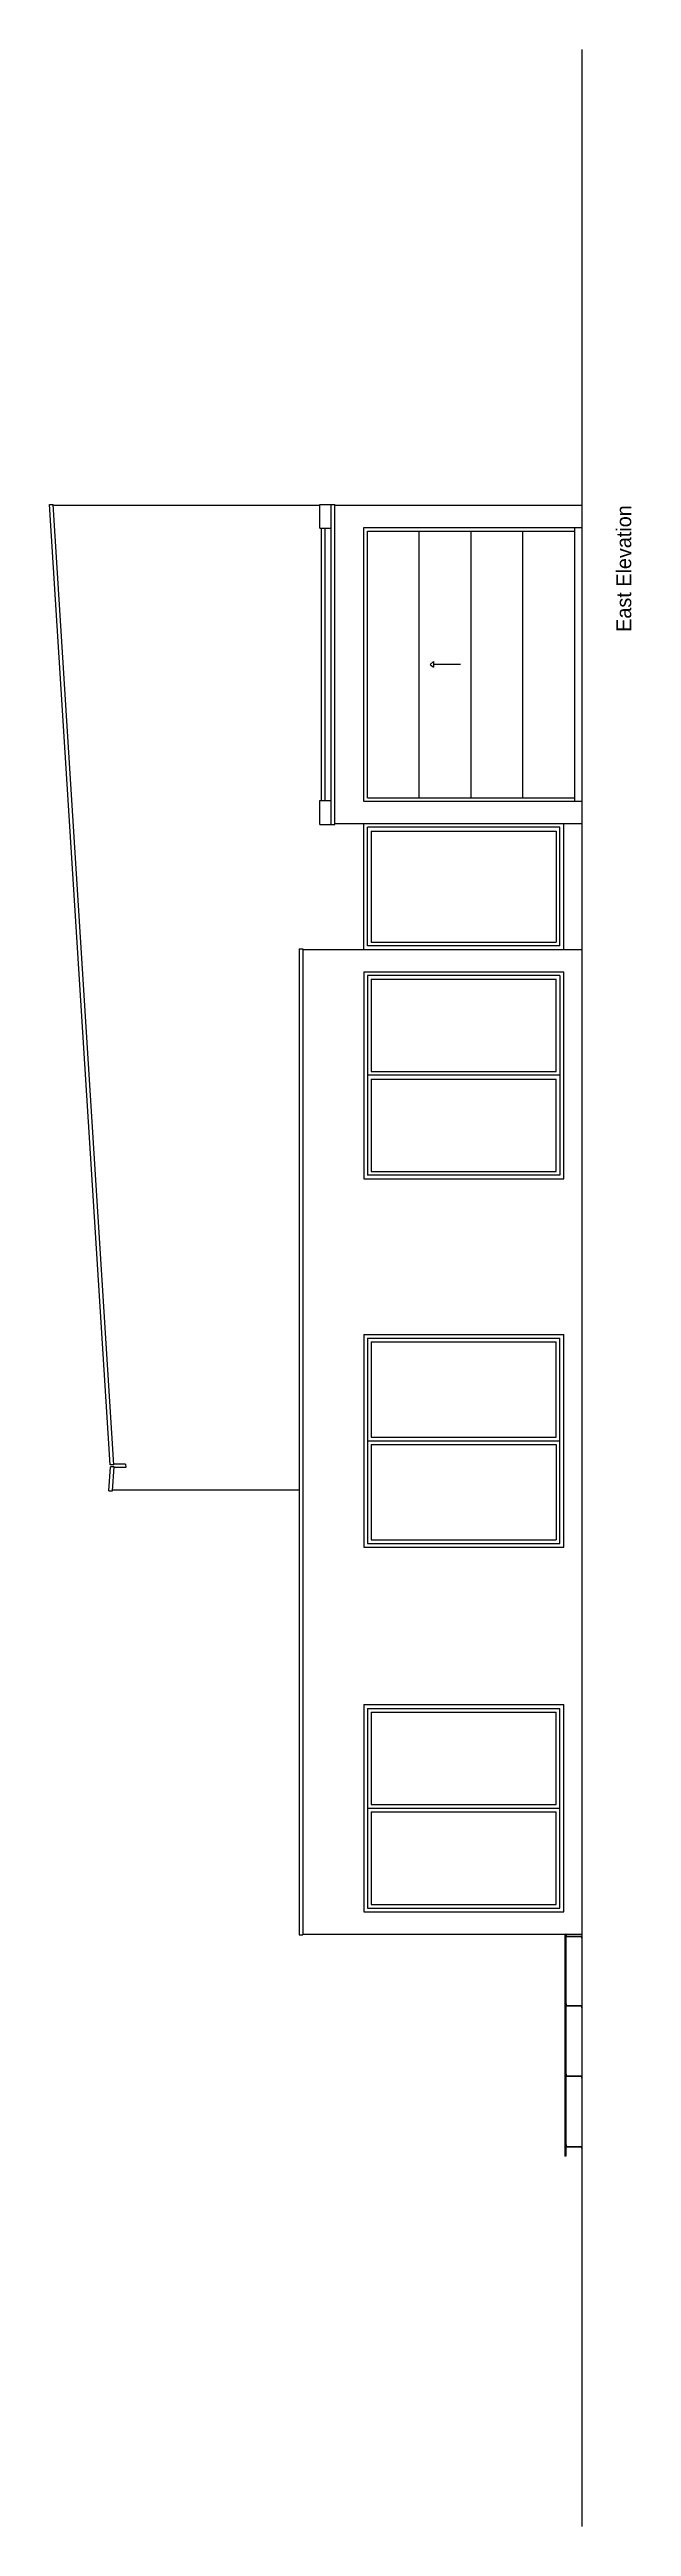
# Model space of a CAD drawing. Header units: inches. Extents: x 23 to 96, y 10 to 141.
# Drawn here: x 88.24 to 96.1, y 33.71 to 67.17 of the extents above; entities that cross this region are included whole.
import ezdxf

# ---------------------------------------------------------------- set-up
doc = ezdxf.new("R2010")
doc.units = ezdxf.units.IN
doc.header["$MEASUREMENT"] = 0
for name, color, linetype, lineweight in [('Cut', 2, 'Continuous', 5), ('Legends', 7, 'Continuous', 0), ('View in first plane', 250, 'Continuous', 0), ('View in second plane', 253, 'Continuous', 0)]:
    doc.layers.add(name, color=color, linetype=linetype, lineweight=lineweight)
doc.styles.add('texto', font='txt.shx')

msp = doc.modelspace()

# ---------------------------------------------------------------- texts
at = {"layer": 'Legends', "insert": (95.899, 61.012), "char_height": 0.2, "width": 17.12821, "attachment_point": 3, "rotation": 90, "style": 'texto'}
msp.add_mtext('{\\fCentury Gothic|b0|i0|c0|p34;East Elevation}', dxfattribs=at)

# ---------------------------------------------------------------- linework, layer by layer
at = {"layer": 'Cut'}
msp.add_line((95.437, 33.712), (95.437, 67.167), dxfattribs=at)
for p in [(93.237, 57.062), (93.937, 57.062), (94.637, 57.062)]:
    msp.add_point(p, dxfattribs=at)
at = {"layer": 'View in first plane'}
for p, q in [((91.613, 55.022), (91.663, 55.022)), ((91.613, 55.022), (91.613, 41.702)), ((91.663, 55.022), (91.663, 41.702)), ((91.663, 55.012), (95.437, 55.012)), ((92.487, 54.712), (92.487, 51.912)), ((92.487, 54.712), (95.187, 54.712)), ((95.137, 54.662), (92.537, 54.662)), ((92.537, 54.662), (92.537, 51.962)), ((92.587, 54.612), (92.587, 53.362)), ((92.587, 54.612), (95.087, 54.612)), ((95.087, 53.362), (95.087, 54.612)), ((95.137, 54.662), (95.137, 51.962)), ((95.187, 51.912), (95.187, 54.712)), ((95.137, 53.312), (92.537, 53.312)), ((92.587, 53.362), (95.087, 53.362)), ((92.587, 53.262), (92.587, 52.012)), ((92.587, 53.262), (95.087, 53.262)), ((95.087, 52.012), (95.087, 53.262)), ((92.487, 51.912), (95.187, 51.912)), ((95.137, 51.962), (92.537, 51.962)), ((92.587, 52.012), (95.087, 52.012)), ((92.487, 49.812), (92.487, 46.937)), ((92.487, 49.812), (95.187, 49.812)), ((92.537, 49.762), (92.537, 46.987)), ((92.537, 49.762), (95.137, 49.762)), ((92.587, 49.712), (92.587, 48.424)), ((92.587, 49.712), (95.087, 49.712)), ((95.087, 48.424), (95.087, 49.712)), ((95.137, 46.987), (95.137, 49.762)), ((95.187, 46.937), (95.187, 49.812)), ((92.537, 48.374), (95.137, 48.374)), ((92.587, 48.424), (95.087, 48.424)), ((92.587, 48.324), (92.587, 47.037)), ((92.587, 48.324), (95.087, 48.324)), ((95.087, 48.324), (95.087, 47.037)), ((92.487, 46.937), (95.187, 46.937)), ((92.537, 46.987), (95.137, 46.987)), ((92.587, 47.037), (95.087, 47.037)), ((92.487, 44.812), (95.187, 44.812)), ((92.487, 44.812), (92.487, 42.012)), ((92.537, 44.762), (95.137, 44.762)), ((92.537, 44.762), (92.537, 42.062)), ((92.587, 44.712), (95.087, 44.712)), ((92.587, 44.712), (92.587, 43.462)), ((95.087, 43.462), (95.087, 44.712)), ((95.137, 42.062), (95.137, 44.762)), ((95.187, 42.012), (95.187, 44.812)), ((92.537, 43.412), (95.137, 43.412)), ((92.587, 43.462), (95.087, 43.462)), ((92.587, 43.362), (92.587, 42.112)), ((92.587, 43.362), (95.087, 43.362)), ((95.087, 42.112), (95.087, 43.362)), ((92.487, 42.012), (95.187, 42.012)), ((92.537, 42.062), (95.137, 42.062)), ((92.587, 42.112), (95.087, 42.112)), ((91.613, 41.702), (91.663, 41.702)), ((91.663, 41.712), (95.437, 41.712)), ((95.202, 41.712), (95.202, 38.712)), ((95.217, 41.712), (95.217, 38.712)), ((95.217, 41.712), (95.217, 41.712)), ((95.217, 41.652), (95.217, 41.652)), ((95.221, 41.708), (95.221, 41.689)), ((95.221, 41.656), (95.221, 41.675)), ((95.226, 41.684), (95.428, 41.684)), ((95.226, 41.68), (95.428, 41.68)), ((95.433, 41.708), (95.433, 41.689)), ((95.433, 41.656), (95.433, 41.675)), ((95.437, 41.712), (95.437, 41.712)), ((95.437, 41.652), (95.437, 41.652)), ((95.217, 40.774), (95.217, 40.774)), ((95.217, 40.714), (95.217, 40.714)), ((95.221, 40.77), (95.221, 40.751)), ((95.221, 40.718), (95.221, 40.737)), ((95.226, 40.746), (95.428, 40.746)), ((95.226, 40.742), (95.428, 40.742)), ((95.433, 40.77), (95.433, 40.751)), ((95.433, 40.718), (95.433, 40.737)), ((95.437, 40.774), (95.437, 40.774)), ((95.437, 40.714), (95.437, 40.714)), ((95.217, 39.824), (95.217, 39.824)), ((95.221, 39.82), (95.221, 39.801)), ((95.433, 39.82), (95.433, 39.801)), ((95.437, 39.824), (95.437, 39.824)), ((95.217, 39.764), (95.217, 39.764)), ((95.221, 39.768), (95.221, 39.787)), ((95.226, 39.796), (95.428, 39.796)), ((95.226, 39.792), (95.428, 39.792)), ((95.433, 39.768), (95.433, 39.787)), ((95.437, 39.764), (95.437, 39.764)), ((95.217, 38.872), (95.217, 38.872)), ((95.217, 38.812), (95.217, 38.812)), ((95.221, 38.868), (95.221, 38.849)), ((95.221, 38.816), (95.221, 38.835)), ((95.226, 38.844), (95.428, 38.844)), ((95.226, 38.84), (95.428, 38.84)), ((95.433, 38.868), (95.433, 38.849)), ((95.433, 38.816), (95.433, 38.835)), ((95.437, 38.872), (95.437, 38.872)), ((95.437, 38.812), (95.437, 38.812)), ((95.217, 38.712), (95.202, 38.712))]:
    msp.add_line(p, q, dxfattribs=at)
for centre, radius, start, end in [((95.217, 41.708), 0.004, 360, 90), ((95.217, 41.656), 0.004, 270, 0), ((95.226, 41.689), 0.005, 180, 270), ((95.226, 41.675), 0.005, 90, 180), ((95.428, 41.689), 0.005, 270, 0), ((95.428, 41.675), 0.005, 0, 90), ((95.437, 41.708), 0.004, 90, 180), ((95.437, 41.656), 0.004, 180, 270), ((95.217, 40.77), 0.004, 360, 90), ((95.217, 40.718), 0.004, 270, 0), ((95.226, 40.751), 0.005, 180, 270), ((95.226, 40.737), 0.005, 90, 180), ((95.428, 40.751), 0.005, 270, 0), ((95.428, 40.737), 0.005, 0, 90), ((95.437, 40.77), 0.004, 90, 180), ((95.437, 40.718), 0.004, 180, 270), ((95.217, 39.82), 0.004, 360, 90), ((95.437, 39.82), 0.004, 90, 180), ((95.217, 39.768), 0.004, 270, 0), ((95.226, 39.801), 0.005, 180, 270), ((95.226, 39.787), 0.005, 90, 180), ((95.428, 39.801), 0.005, 270, 0), ((95.428, 39.787), 0.005, 0, 90), ((95.437, 39.768), 0.004, 180, 270), ((95.217, 38.868), 0.004, 360, 90), ((95.217, 38.816), 0.004, 270, 0), ((95.226, 38.849), 0.005, 180, 270), ((95.226, 38.835), 0.005, 90, 180), ((95.428, 38.849), 0.005, 270, 0), ((95.428, 38.835), 0.005, 0, 90), ((95.437, 38.868), 0.004, 90, 180), ((95.437, 38.816), 0.004, 180, 270)]:
    msp.add_arc(centre, radius, start, end, dxfattribs=at)
at = {"layer": 'View in second plane'}
for p, q in [((88.244, 61.022), (88.294, 61.022)), ((89.062, 48.052), (88.244, 61.022)), ((89.113, 48.052), (88.294, 61.022)), ((88.295, 61.012), (91.895, 61.012)), ((91.895, 60.702), (91.895, 61.022)), ((91.895, 61.022), (92.045, 61.022)), ((92.045, 56.702), (92.045, 61.022)), ((92.045, 61.022), (92.095, 61.022)), ((92.095, 56.702), (92.095, 61.022)), ((92.095, 61.012), (95.437, 61.012)), ((91.895, 60.702), (92.045, 60.702)), ((91.915, 57.022), (91.915, 60.702)), ((91.965, 57.022), (91.965, 60.702)), ((92.487, 60.712), (95.437, 60.712)), ((92.487, 57.012), (92.487, 60.712)), ((92.537, 57.062), (92.537, 60.662)), ((92.537, 60.662), (95.337, 60.662)), ((93.237, 57.062), (93.237, 60.662)), ((93.937, 57.062), (93.937, 60.662)), ((94.637, 57.062), (94.637, 60.662)), ((95.337, 57.012), (95.337, 60.712)), ((93.384, 58.862), (93.43, 58.9)), ((93.43, 58.9), (93.43, 58.823)), ((93.384, 58.862), (93.43, 58.823)), ((93.793, 58.862), (93.43, 58.862)), ((91.895, 56.702), (91.895, 57.022)), ((91.895, 57.022), (92.045, 57.022)), ((95.437, 57.012), (92.487, 57.012)), ((92.537, 57.062), (95.337, 57.062)), ((91.895, 56.702), (92.095, 56.702)), ((92.095, 56.712), (95.437, 56.712)), ((92.487, 55.012), (92.487, 56.712)), ((95.137, 56.662), (92.537, 56.662)), ((92.537, 55.062), (92.537, 56.662)), ((92.587, 56.612), (95.087, 56.612)), ((92.587, 56.612), (92.587, 55.112)), ((95.087, 56.612), (95.087, 55.112)), ((95.137, 55.062), (95.137, 56.662)), ((95.187, 55.012), (95.187, 56.712)), ((95.137, 55.062), (92.537, 55.062)), ((92.587, 55.112), (95.087, 55.112)), ((89.045, 47.702), (89.066, 48.024)), ((89.113, 48.052), (89.062, 48.052)), ((89.116, 48.024), (89.066, 48.024)), ((89.095, 47.702), (89.116, 48.024)), ((89.27, 48.062), (89.112, 48.062)), ((89.274, 48.014), (89.116, 48.014)), ((89.27, 48.062), (89.274, 48.014)), ((89.045, 47.702), (89.095, 47.702)), ((89.096, 47.712), (91.613, 47.712))]:
    msp.add_line(p, q, dxfattribs=at)

msp.set_redraw_order([(e.dxf.handle, doc.entitydb.next_handle()) for e in msp.query("TEXT MTEXT ATTDEF DIMENSION ARC_DIMENSION")])  # texts and dimensions are drawn at this point

doc.saveas('drawing.dxf')
